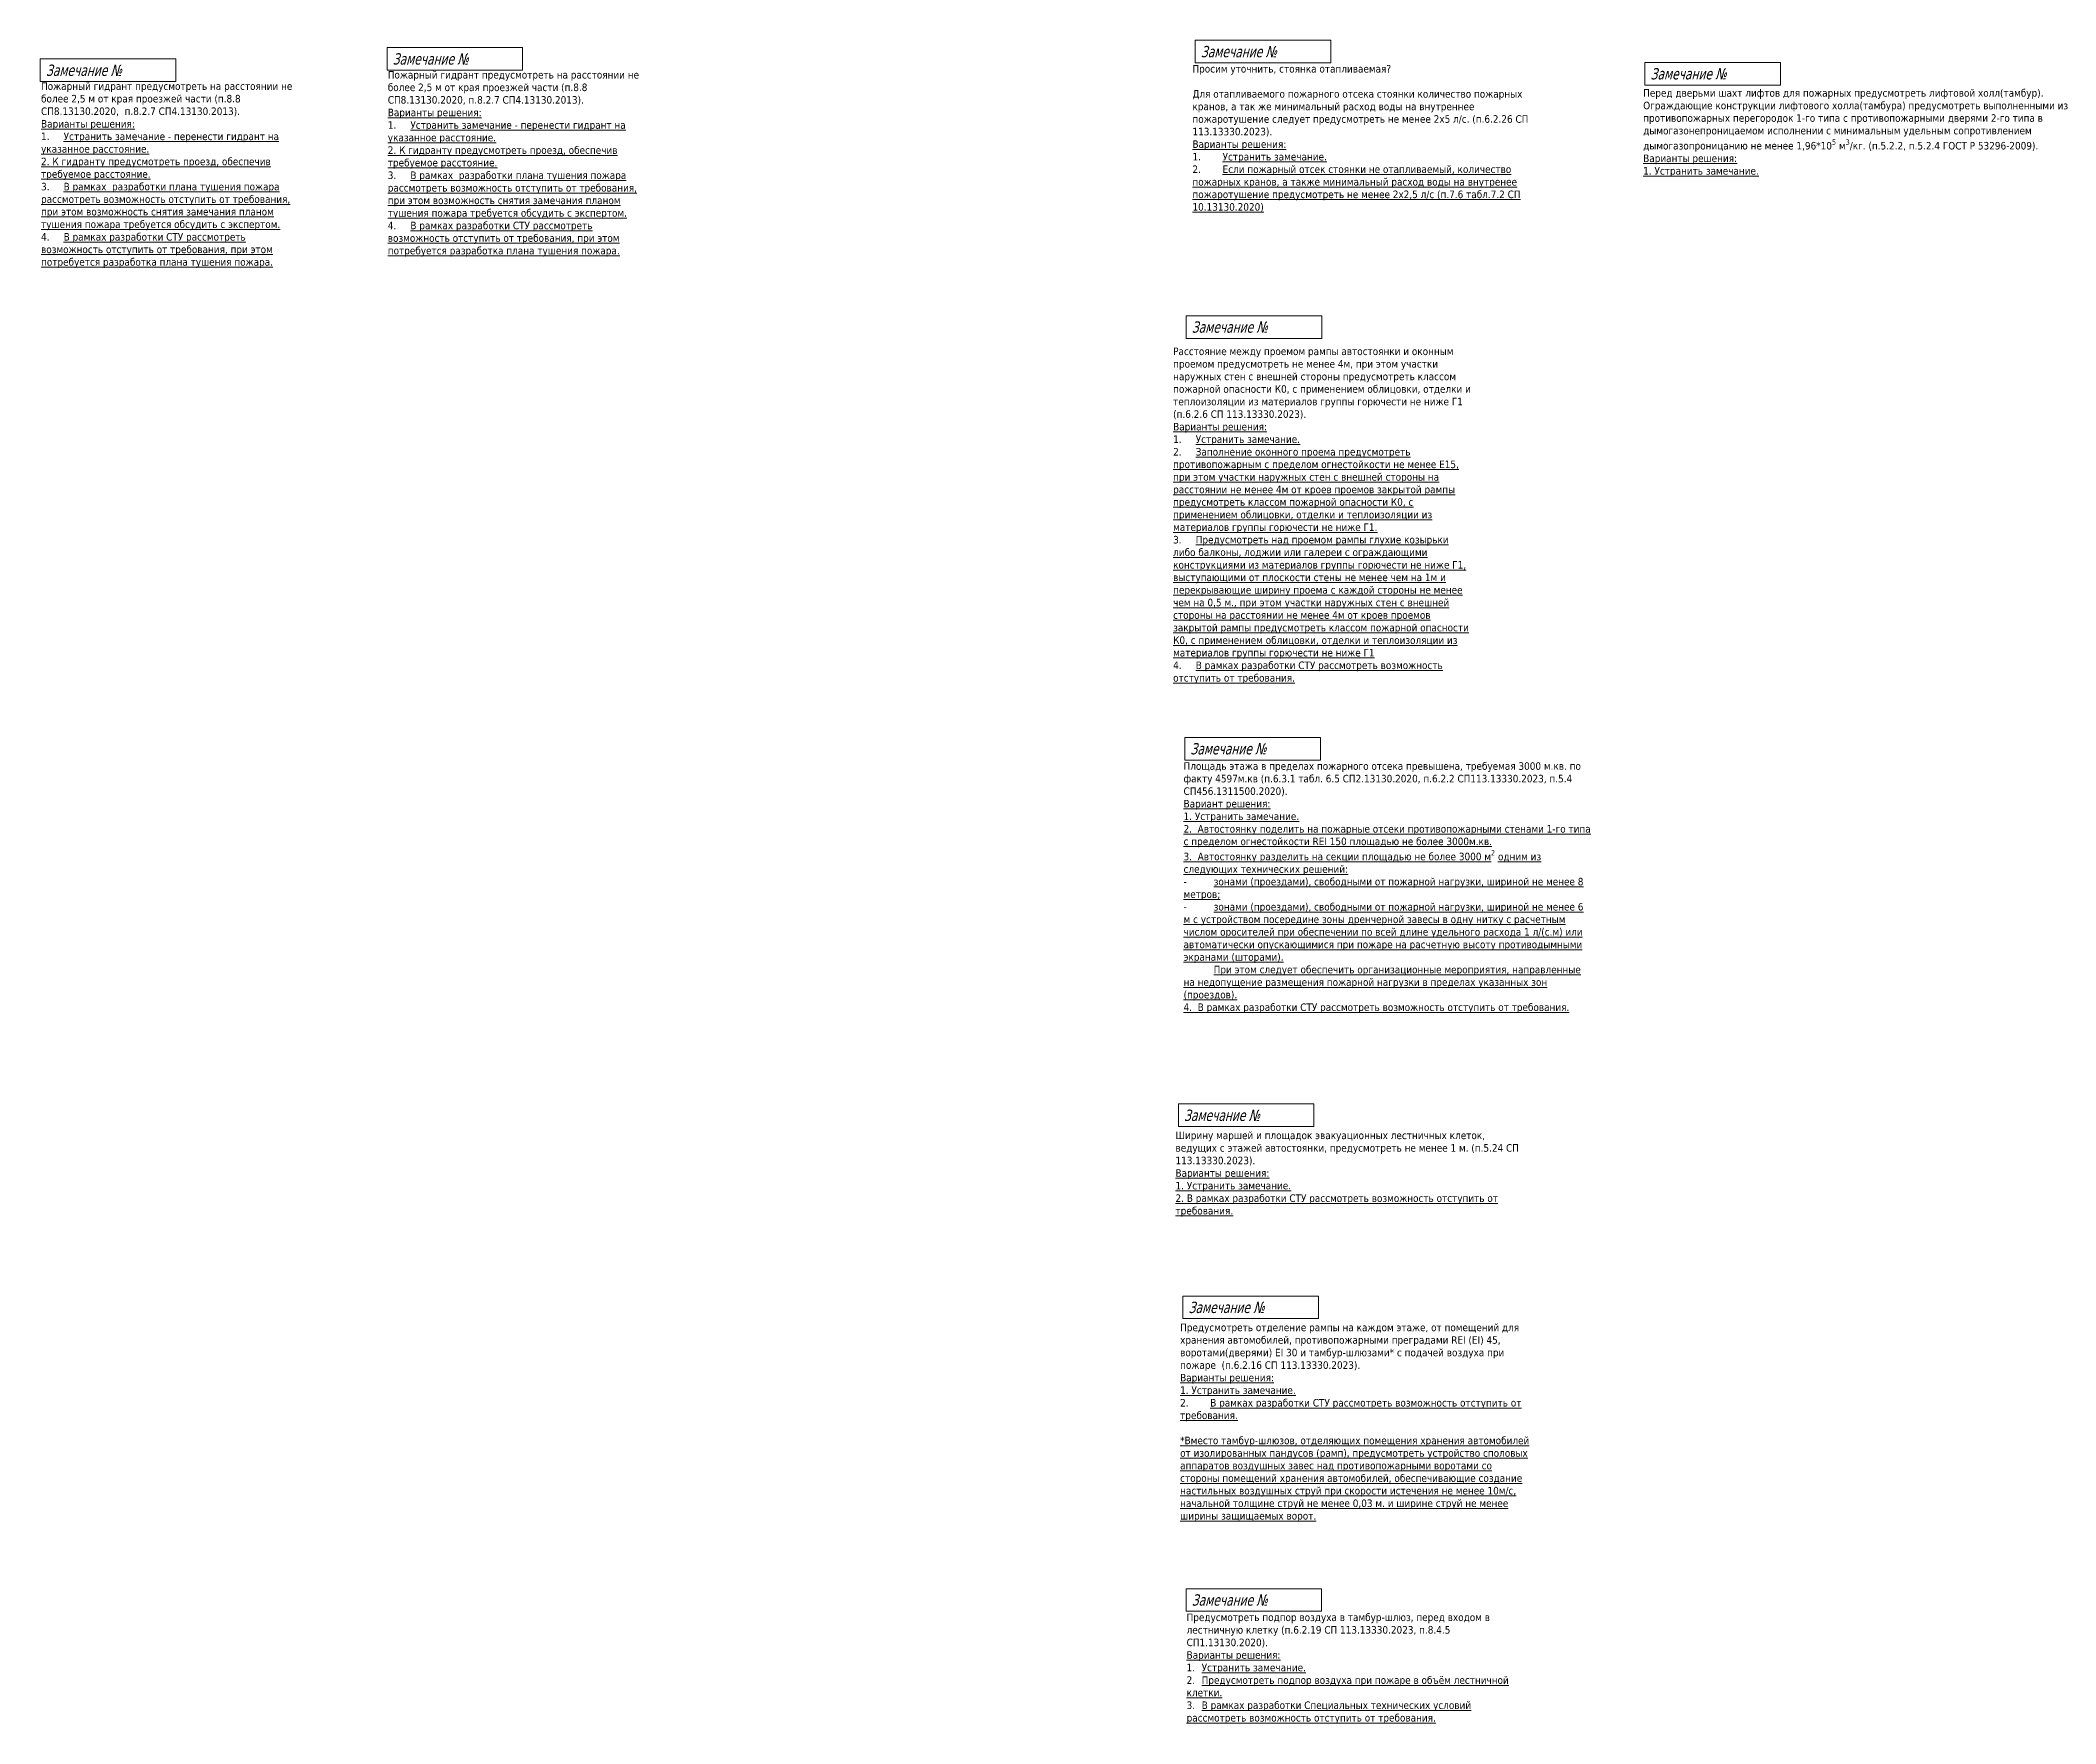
# Model space of a CAD drawing. Header units: millimetres. Extents: x -204396 to 1997851, y -2958255 to 237418.
# Drawn here: x 664496 to 825070, y -318405 to -184338 of the extents above; entities that cross this region are included whole.
import ezdxf

# ---------------------------------------------------------------- set-up
doc = ezdxf.new("R2010")
doc.units = ezdxf.units.MM
doc.layers.add('экспертиза', color=1, linetype='Continuous', lineweight=0)
doc.styles.add('ЭКСПЕРТИЗА', font='tahoma.ttf')

msp = doc.modelspace()

# ---------------------------------------------------------------- texts
at = {"layer": 'экспертиза', "lineweight": 0, "style": 'ЭКСПЕРТИЗА', "oblique": 14.99998, "width": 0.8}
for p in [(664946, -187173), (692572, -186270), (756964, -185688), (756238, -207623)]:
    msp.add_text('Замечание №', height=900, dxfattribs=at).set_placement(p)
at = {"layer": 'экспертиза', "lineweight": 0, "ltscale": 100, "transparency": 33554687, "style": 'ЭКСПЕРТИЗА', "oblique": 14.99998, "width": 0.8}
for p in [(792794, -187453), (755619, -270402), (755987, -285697), (756236, -309005)]:
    msp.add_text('Замечание №', height=900, dxfattribs=at).set_placement(p)
at = {"layer": 'экспертиза', "lineweight": 0, "ltscale": 100, "style": 'ЭКСПЕРТИЗА', "oblique": 14.99998, "width": 0.8}
msp.add_text('Замечание №', height=900, dxfattribs=at).set_placement((756133, -241210))
at = {"layer": 'экспертиза', "lineweight": 0, "ltscale": 100, "char_height": 600, "attachment_point": 1, "style": 'ЭКСПЕРТИЗА'}
for s, insert, width in [('\\pt1200;Пожарный гидрант предусмотреть на расстоянии не более 2,5 м от края проезжей части (п.8.8 СП8.13130.2020,  п.8.2.7 СП4.13130.2013).{\\L\\C6;\\PВарианты решения:\\P\\pt1800;\\l1.^I\\LУстранить замечание - перенести гидрант на указанное расстояние.\\P2. К гидранту предусмотреть проезд, обеспечив требуемое расстояние.\\P\\l3.^I\\LВ рамках  разработки плана тушения пожара рассмотреть возможность отступить от требования, при этом возможность снятия замечания планом тушения пожара требуется обсудить с экспертом.\\P\\l4.^I\\LВ рамках разработки СТУ рассмотреть возможность отступить от требования, при этом потребуется разработка плана тушения пожара.}', (664555, -187685), 20662.21), ('\\pt1200;Пожарный гидрант предусмотреть на расстоянии не более 2,5 м от края проезжей части (п.8.8 СП8.13130.2020, п.8.2.7 СП4.13130.2013).{\\L\\C6;\\PВарианты решения:\\P\\pt1800;\\l1.^I\\LУстранить замечание - перенести гидрант на указанное расстояние.\\P2. К гидранту предусмотреть проезд, обеспечив требуемое расстояние.\\P\\l3.^I\\LВ рамках  разработки плана тушения пожара рассмотреть возможность отступить от требования, при этом возможность снятия замечания планом тушения пожара требуется обсудить с экспертом.\\P\\l4.^I\\LВ рамках разработки СТУ рассмотреть возможность отступить от требования, при этом потребуется разработка плана тушения пожара.}', (692181, -186782), 20662.21), ('\\A1;Перед дверьми шахт лифтов для пожарных предусмотреть лифтовой холл(тамбур). Ограждающие конструкции лифтового холла(тамбура) предусмотреть выполненными из противопожарных перегородок 1-го типа с противопожарными дверями 2-го типа в дымогазонепроницаемом исполнении с минимальным удельным сопротивлением дымогазопроницанию не менее 1,96*10{\\H0.7x;\\S5^ ;}\\~м{\\H0.7x;\\S3^ ;}/кг. (п.5.2.2, п.5.2.4 ГОСТ Р 53296-2009). \\P{\\L\\C6;Варианты решения: \\P1. Устранить замечание.}', (792204, -188228), 33358.91), ('\\A1;Площадь этажа в пределах пожарного отсека превышена, требуемая 3000 м.кв. по факту 4597м.кв (п.6.3.1 табл. 6.5 СП2.13130.2020, п.6.2.2 СП113.13330.2023, п.5.4 СП456.1311500.2020).\\P{\\L\\C6;Вариант решения:\\P1. Устранить замечание.\\P2.  Автостоянку поделить на пожарные отсеки противопожарными стенами 1-го типа с пределом огнестойкости REI 150 площадью не более 3000м.кв.\\P3.  Автостоянку разделить на секции площадью не более 3000 м\\H0.7x;\\S2^ ;\\H1.42857x; одним из следующих технических решений:\\P\\A0;\\l-^I\\Lзонами (проездами), свободными от пожарной нагрузки, шириной не менее 8 метров;\\P\\l-^I\\Lзонами (проездами), свободными от пожарной нагрузки, шириной не менее 6 м с устройством посередине зоны дренчерной завесы в одну нитку с расчетным числом оросителей при обеспечении по всей длине удельного расхода 1 л/(с.м) или автоматически опускающимися при пожаре на расчетную высоту противодымными экранами (шторами).\\P^IПри этом следует обеспечить организационные мероприятия, направленные на недопущение размещения пожарной нагрузки в пределах указанных зон (проездов).\\A1;\\H1.16667x;\\l\\C0;\\P\\H0.85714x;\\L\\C6;4.  В рамках разработки СТУ рассмотреть возможность отступить от требования.}', (755584, -241836), 31041.51), ('Ширину маршей и площадок эвакуационных лестничных клеток, ведущих с этажей автостоянки, предусмотреть не менее 1 м. (п.5.24 СП 113.13330.2023).\\P{\\L\\C6;Варианты решения:\\P1. Устранить замечание.\\P2. В рамках разработки СТУ рассмотреть возможность отступить от требования.}', (754942, -271251), 28040.56), ('Предусмотреть отделение рампы на каждом этаже, от помещений для хранения автомобилей, противопожарными преградами REI (EI) 45, воротами(дверями) EI 30 и тамбур-шлюзами* с подачей воздуха при пожаре  (п.6.2.16 СП 113.13330.2023).\\P{\\L\\C6;Варианты решения:\\P1. Устранить замечание.\\P\\l2.^I\\LВ рамках разработки СТУ рассмотреть возможность отступить от требования.\\P\\P*Вместо тамбур-шлюзов, отделяющих помещения хранения автомобилей от изолированных пандусов (рамп), предусмотреть устройство споловых аппаратов воздушных завес над противопожарными воротами со стороны помещений хранения автомобилей, обеспечивающие создание настильных воздушных струй при скорости истечения не менее 10м/с, начальной толщине струй не менее 0,03 м. и ширине струй не менее ширины защищаемых ворот. }', (755311, -286545), 28040.56), ('\\pt0;Предусмотреть подпор воздуха в тамбур-шлюз, перед входом в лестничную клетку (п.6.2.19 СП 113.13330.2023, п.8.4.5 СП1.13130.2020).\\P{\\L\\C6;Варианты решения:\\P\\pt1200;\\l1.^I\\LУстранить замечание.\\P\\l2.^I\\LПредусмотреть подпор воздуха при пожаре в объём лестничной клетки.\\P\\l3.^I\\LВ рамках разработки Специальных технических условий рассмотреть возможность отступить от требования.}', (755827, -309632), 26836.95)]:
    msp.add_mtext(s, dxfattribs=dict(at, insert=insert, width=width))
at = {"layer": 'экспертиза', "lineweight": 0, "ltscale": 100, "transparency": 33554687, "char_height": 600, "attachment_point": 1, "style": 'ЭКСПЕРТИЗА'}
for s, insert, width in [('Просим уточнить, стоянка отапливаемая? \\P\\P{\\A1;Для отапливаемого пожарного отсека стоянки количество пожарных кранов, а так же минимальный расход воды на внутреннее пожаротушение следует предусмотреть не менее 2x5 л/с. (п.6.2.26 }СП 113.13330.2023{\\A1;).\\C6;\\P\\LВарианты решения:\\P\\l1.^I\\LУстранить замечание.\\P\\l2.^I\\LЕсли пожарный отсек стоянки не отапливаемый, количество пожарных кранов, а также минимальный расход воды на внутренее пожаротушение предусмотреть не менее 2х2,5 л/с (п.7.6 табл.7.2 СП 10.13130.2020)}', (756293, -186304), 28267.99), ('Расстояние между проемом рампы автостоянки и оконным проемом предусмотреть не менее 4м, при этом участки наружных стен с внешней стороны предусмотреть классом пожарной опасности К0, с применением облицовки, отделки и теплоизоляции из материалов группы горючести не ниже Г1 (п.6.2.6 СП 113.13330.2023).\\P{\\L\\C6;Варианты решения: \\P\\pt1800;\\l1.^I\\LУстранить замечание.\\P\\l2.^I\\LЗаполнение оконного проема предусмотреть противопожарным с пределом огнестойкости не менее Е15, при этом участки наружных стен с внешней стороны на расстоянии не менее 4м от кроев проемов закрытой рампы предусмотреть классом пожарной опасности К0, с применением облицовки, отделки и теплоизоляции из материалов группы горючести не ниже Г1.\\P\\l3.^I\\LПредусмотреть над проемом рампы глухие козырьки либо балконы, лоджии или галереи с ограждающими конструкциями из материалов группы горючести не ниже Г1, выступающими от плоскости стены не менее чем на 1м и перекрывающие ширину проема с каждой стороны не менее чем на 0,5 м., при этом участки наружных стен с внешней стороны на расстоянии не менее 4м от кроев проемов закрытой рампы предусмотреть классом пожарной опасности К0, с применением облицовки, отделки и теплоизоляции из материалов группы горючести не ниже Г1\\P\\l4.^I\\LВ рамках разработки СТУ рассмотреть возможность отступить от требования. }', (754754, -208806), 23702.99)]:
    msp.add_mtext(s, dxfattribs=dict(at, insert=insert, width=width))

# ---------------------------------------------------------------- linework, layer by layer
at = {"layer": 'экспертиза', "lineweight": 0}
for points in [[(756514, -184338), (767314, -184338), (767314, -186138), (756514, -186138), (756514, -184338)], [(664496, -185823), (675296, -185823), (675296, -187623), (664496, -187623), (664496, -185823)], [(692122, -184920), (702922, -184920), (702922, -186720), (692122, -186720), (692122, -184920)], [(755788, -206273), (766588, -206273), (766588, -208073), (755788, -208073), (755788, -206273)], [(755683, -239860), (766483, -239860), (766483, -241660), (755683, -241660), (755683, -239860)]]:
    msp.add_lwpolyline(points, dxfattribs=at)
at = {"layer": 'экспертиза', "lineweight": 0, "transparency": 33554687}
for points in [[(792344, -186103), (803144, -186103), (803144, -187903), (792344, -187903), (792344, -186103)], [(755169, -269052), (765969, -269052), (765969, -270852), (755169, -270852), (755169, -269052)], [(755537, -284347), (766337, -284347), (766337, -286147), (755537, -286147), (755537, -284347)], [(755786, -307655), (766586, -307655), (766586, -309455), (755786, -309455), (755786, -307655)]]:
    msp.add_lwpolyline(points, dxfattribs=at)

msp.set_redraw_order([(e.dxf.handle, doc.entitydb.next_handle()) for e in msp.query("TEXT MTEXT ATTDEF DIMENSION ARC_DIMENSION")])  # texts and dimensions are drawn at this point

doc.saveas('drawing.dxf')
